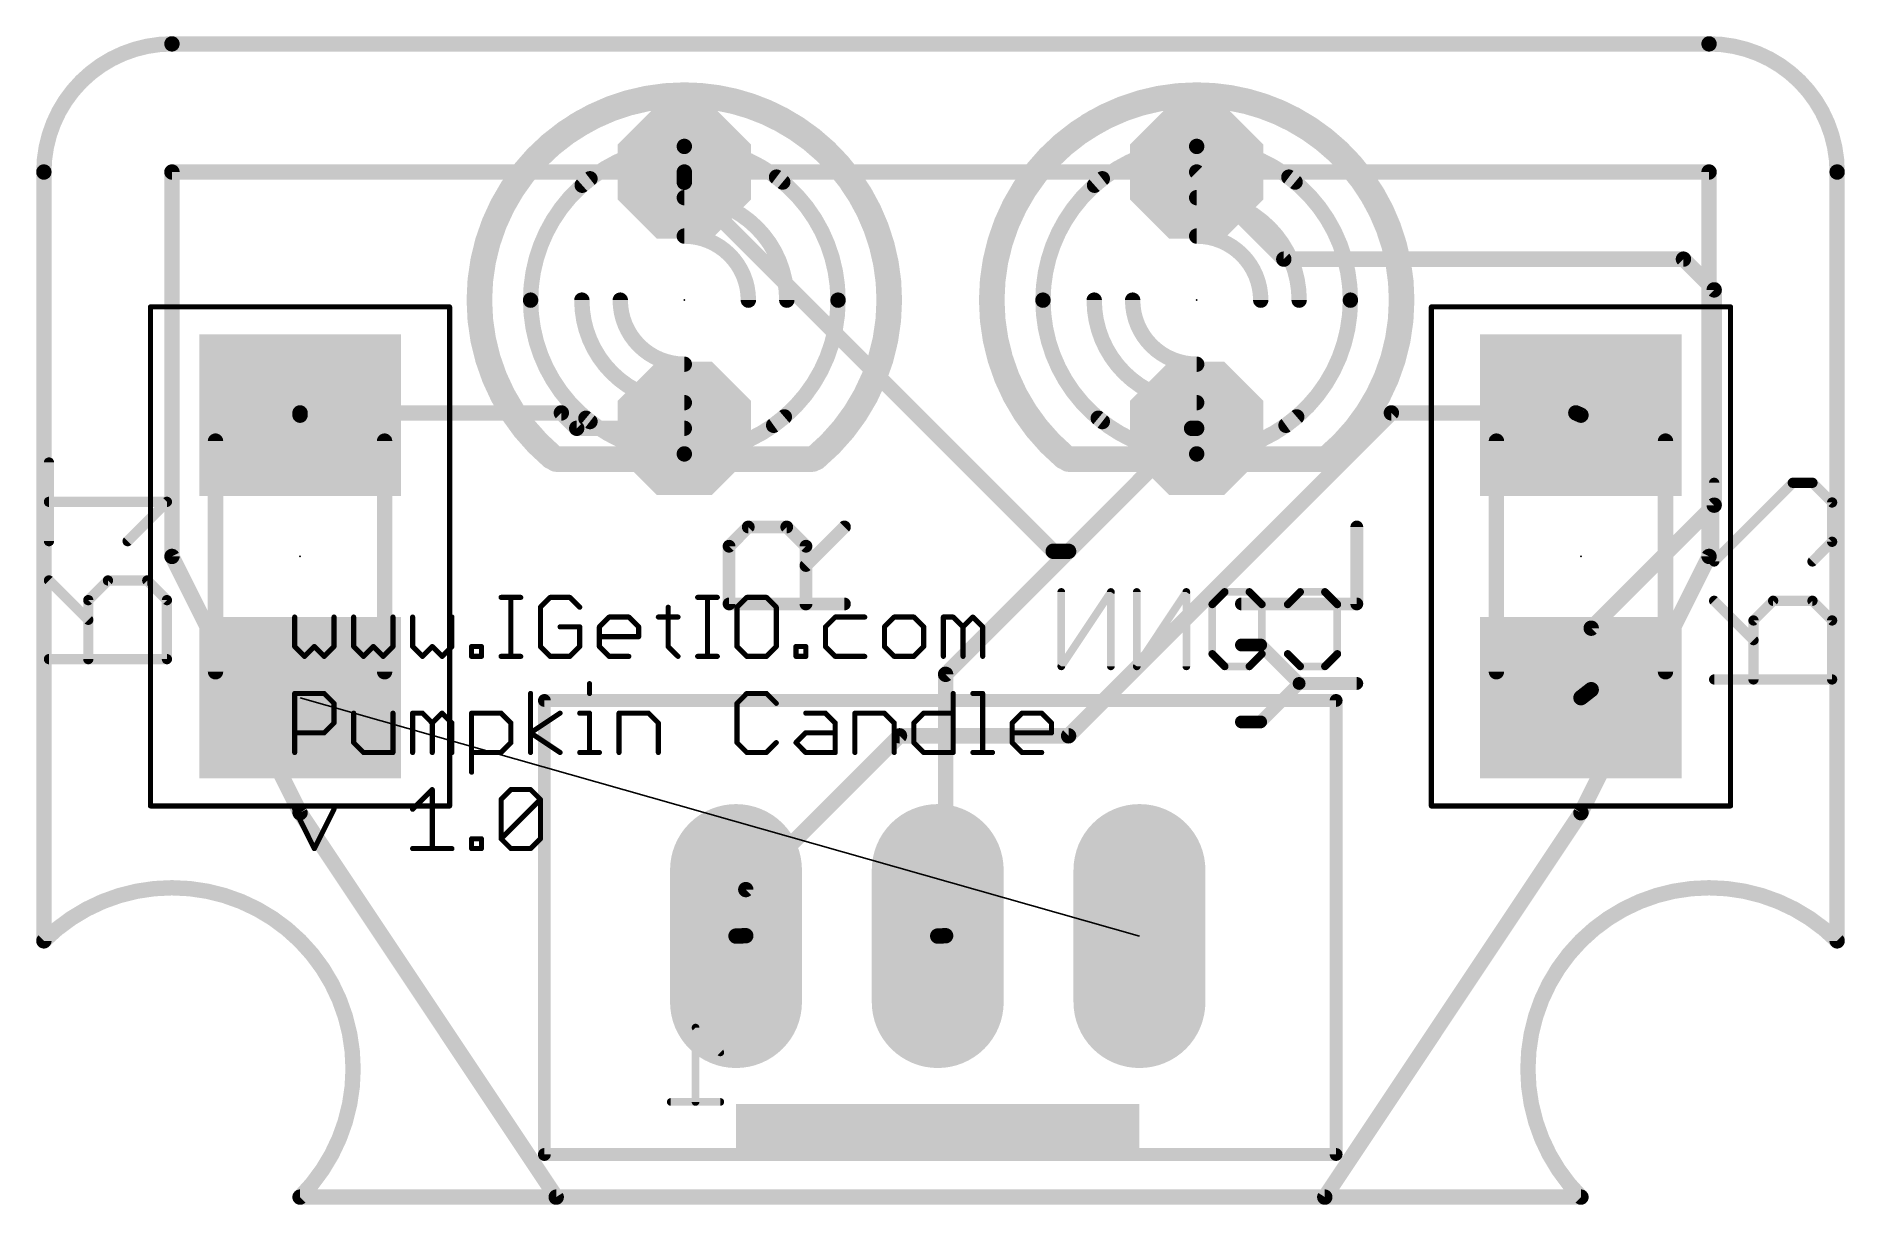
# Model space of a CAD drawing. Extents: x 12.6 to 30.6, y 19 to 30.6.
import ezdxf

# ---------------------------------------------------------------- set-up
doc = ezdxf.new("R2010")
doc.units = 0
for name, color, linetype in [('1', 22, 'CONTINUOUS'), ('16', 175, 'CONTINUOUS'), ('17', 82, 'CONTINUOUS'), ('19', 53, 'CONTINUOUS'), ('20', 7, 'CONTINUOUS'), ('21', 253, 'CONTINUOUS'), ('22', 253, 'CONTINUOUS'), ('23', 7, 'CONTINUOUS'), ('24', 7, 'CONTINUOUS'), ('25', 253, 'CONTINUOUS'), ('26', 253, 'CONTINUOUS'), ('40', 175, 'CONTINUOUS'), ('51', 253, 'CONTINUOUS'), ('52', 253, 'CONTINUOUS')]:
    doc.layers.add(name, color=color, linetype=linetype)

# ---------------------------------------------------------------- blocks, each defined once
blk = doc.blocks.new('RECT')
blk.add_solid([(-0.5, -0.5), (0.5, -0.5), (-0.5, 0.5), (0.5, 0.5)])
blk = doc.blocks.new('LONGP100')
at = {"const_width": 1}
blk.add_lwpolyline([(-0.5, 0), (0.5, 0)], dxfattribs=at)
at = {"const_width": 0.5}
for points in [[(-0.5, 0.25, 1), (-0.5, -0.25)], [(0.5, -0.25, 1), (0.5, 0.25)]]:
    blk.add_lwpolyline(points, format="xyb", dxfattribs=at)
blk = doc.blocks.new('OCTAGONP')
at = {"const_width": 0.5}
blk.add_lwpolyline([(-0.25, -0.1036), (-0.25, 0.1036), (-0.1036, 0.25), (0.1036, 0.25), (0.25, 0.1036), (0.25, -0.1036), (0.1036, -0.25), (-0.1036, -0.25), (-0.25, -0.1036), (-0.25, 0.1036)], dxfattribs=at)

msp = doc.modelspace()

# ---------------------------------------------------------------- linework, layer by layer
at = {"layer": '1', "const_width": 0.1524}
for points in [[(19.05, 29.1084), (19.05, 29.21)], [(22.7076, 25.4508), (19.05, 29.1084)], [(24.0792, 26.67), (22.86, 25.4508)], [(24.0792, 26.67), (24.13, 26.67)], [(22.86, 25.4508), (21.6408, 24.2316)], [(22.86, 25.4508), (22.7076, 25.4508)], [(21.6408, 24.2316), (21.6408, 21.6408)], [(21.6408, 21.6408), (21.5625, 21.6375)]]:
    msp.add_lwpolyline(points, dxfattribs=at)
at = {"layer": '1', "const_width": 0.0762}
for points in [[(19.0881, 29.21, 1), (19.0119, 29.21)], [(19.0119, 29.1084, 1), (19.0881, 29.1084)], [(19.0769, 29.1353, 1), (19.0231, 29.0815)], [(24.0792, 26.7081, 1), (24.0792, 26.6319)], [(24.1061, 26.6431, 1), (24.0523, 26.6969)], [(24.13, 26.6319, 1), (24.13, 26.7081)], [(22.7076, 25.4889, 1), (22.7076, 25.4127)], [(22.6807, 25.4239, 1), (22.7345, 25.4777)], [(22.8331, 25.4777, 1), (22.8869, 25.4239)], [(22.8869, 25.4239, 1), (22.8331, 25.4777)], [(22.86, 25.4127, 1), (22.86, 25.4889)], [(21.6789, 24.2316, 1), (21.6027, 24.2316)], [(21.6139, 24.2585, 1), (21.6677, 24.2047)], [(21.5609, 21.6756, 1), (21.5641, 21.5994)], [(21.6424, 21.6027, 1), (21.6392, 21.6789)], [(21.6027, 21.6408, 1), (21.6789, 21.6408)]]:
    msp.add_lwpolyline(points, format="xyb", dxfattribs=at)
at = {"layer": '16', "const_width": 0.1524}
for points in [[(13.97, 29.21), (13.97, 25.4)], [(29.21, 29.21), (13.97, 29.21)], [(24.13, 29.21), (24.9936, 28.3464)], [(29.21, 25.4), (29.21, 29.21)], [(24.9936, 28.3464), (28.956, 28.3464)], [(28.956, 28.3464), (29.2608, 28.0416)], [(29.2608, 28.0416), (29.2608, 25.908)], [(17.8308, 26.8224), (15.24, 26.8224)], [(15.24, 26.8224), (15.24, 26.8)], [(17.9832, 26.67), (17.8308, 26.8224)], [(19.05, 26.67), (17.9832, 26.67)], [(22.86, 23.622), (26.0604, 26.8224)], [(26.0604, 26.8224), (27.8892, 26.8224)], [(27.8892, 26.8224), (27.94, 26.8)], [(29.2608, 25.908), (28.0416, 24.6888)], [(13.97, 25.4), (15.24, 22.86)], [(27.94, 22.86), (29.21, 25.4)], [(28.0416, 24.6888), (28.0416, 24.0792)], [(28.0416, 24.0792), (27.94, 24)], [(19.6596, 22.098), (21.1836, 23.622)], [(21.1836, 23.622), (22.86, 23.622)], [(15.24, 22.86), (17.78, 19.05)], [(25.4, 19.05), (27.94, 22.86)], [(19.6596, 21.6408), (19.6596, 22.098)], [(19.6596, 21.6408), (19.5625, 21.6375)], [(17.78, 19.05), (25.4, 19.05)]]:
    msp.add_lwpolyline(points, dxfattribs=at)
at = {"layer": '16', "const_width": 0.0762}
for points in [[(14.0081, 29.21, 1), (13.9319, 29.21)], [(13.97, 29.2481, 1), (13.97, 29.1719)], [(24.1569, 29.2369, 1), (24.1031, 29.1831)], [(29.2481, 29.21, 1), (29.1719, 29.21)], [(29.21, 29.1719, 1), (29.21, 29.2481)], [(24.9936, 28.3845, 1), (24.9936, 28.3083)], [(24.9667, 28.3195, 1), (25.0205, 28.3733)], [(28.9829, 28.3733, 1), (28.9291, 28.3195)], [(28.956, 28.3083, 1), (28.956, 28.3845)], [(29.2989, 28.0416, 1), (29.2227, 28.0416)], [(29.2339, 28.0147, 1), (29.2877, 28.0685)], [(15.24, 26.8605, 1), (15.24, 26.7843)], [(17.8308, 26.7843, 1), (17.8308, 26.8605)], [(26.0604, 26.8605, 1), (26.0604, 26.7843)], [(27.9046, 26.8573, 1), (27.8738, 26.7875)], [(27.8892, 26.7843, 1), (27.8892, 26.8605)], [(15.2781, 26.8224, 1), (15.2019, 26.8224)], [(15.2019, 26.8, 1), (15.2781, 26.8)], [(17.8577, 26.8493, 1), (17.8039, 26.7955)], [(17.9832, 26.7081, 1), (17.9832, 26.6319)], [(17.9563, 26.6431, 1), (18.0101, 26.6969)], [(19.05, 26.6319, 1), (19.05, 26.7081)], [(26.0873, 26.7955, 1), (26.0335, 26.8493)], [(27.9246, 26.7651, 1), (27.9554, 26.8349)], [(29.2227, 25.908, 1), (29.2989, 25.908)], [(29.2877, 25.8811, 1), (29.2339, 25.9349)], [(14.0041, 25.417, 1), (13.9359, 25.383)], [(29.2441, 25.383, 1), (29.1759, 25.417)], [(13.9319, 25.4, 1), (14.0081, 25.4)], [(29.1719, 25.4, 1), (29.2481, 25.4)], [(28.0797, 24.6888, 1), (28.0035, 24.6888)], [(28.0147, 24.7157, 1), (28.0685, 24.6619)], [(27.9166, 24.03, 1), (27.9634, 23.97)], [(28.0035, 24.0792, 1), (28.0797, 24.0792)], [(28.065, 24.0492, 1), (28.0182, 24.1092)], [(21.1836, 23.6601, 1), (21.1836, 23.5839)], [(21.2105, 23.5951, 1), (21.1567, 23.6489)], [(22.8331, 23.6489, 1), (22.8869, 23.5951)], [(22.86, 23.5839, 1), (22.86, 23.6601)], [(15.2717, 22.8811, 1), (15.2083, 22.8389)], [(15.2059, 22.843, 1), (15.2741, 22.877)], [(27.9059, 22.877, 1), (27.9741, 22.843)], [(27.9717, 22.8389, 1), (27.9083, 22.8811)], [(19.6977, 22.098, 1), (19.6215, 22.098)], [(19.6327, 22.1249, 1), (19.6865, 22.0711)], [(19.5612, 21.6756, 1), (19.5638, 21.5994)], [(19.6609, 21.6027, 1), (19.6583, 21.6789)], [(19.6215, 21.6408, 1), (19.6977, 21.6408)], [(17.78, 19.0881, 1), (17.78, 19.0119)], [(17.7483, 19.0289, 1), (17.8117, 19.0711)], [(25.3683, 19.0711, 1), (25.4317, 19.0289)], [(25.4, 19.0119, 1), (25.4, 19.0881)]]:
    msp.add_lwpolyline(points, format="xyb", dxfattribs=at)
at = {"layer": '19'}
msp.add_line((23.5625, 21.6375), (15.24, 24), dxfattribs=at)
at = {"layer": '20'}
for points, const_width in [([(13.97, 30.48, 0.4142), (12.7, 29.21)], 0.1524), ([(13.97, 30.5181, 1), (13.97, 30.4419)], 0.0762), ([(13.97, 30.4419, 1), (13.97, 30.5181)], 0.0762), ([(30.48, 29.21, 0.4142), (29.21, 30.48)], 0.1524), ([(29.21, 30.5181, 1), (29.21, 30.4419)], 0.0762), ([(29.21, 30.4419, 1), (29.21, 30.5181)], 0.0762), ([(12.7381, 29.21, 1), (12.6619, 29.21)], 0.0762), ([(12.6619, 29.21, 1), (12.7381, 29.21)], 0.0762), ([(30.5181, 29.21, 1), (30.4419, 29.21)], 0.0762), ([(30.4419, 29.21, 1), (30.5181, 29.21)], 0.0762), ([(15.24, 19.05, 1), (12.7, 21.59)], 0.1524), ([(30.48, 21.59, 1), (27.94, 19.05)], 0.1524), ([(12.6619, 21.59, 1), (12.7381, 21.59)], 0.0762), ([(12.6731, 21.6169, 1), (12.7269, 21.5631)], 0.0762), ([(30.4419, 21.59, 1), (30.5181, 21.59)], 0.0762), ([(30.4531, 21.5631, 1), (30.5069, 21.6169)], 0.0762), ([(15.24, 19.0881, 1), (15.24, 19.0119)], 0.0762), ([(15.2131, 19.0769, 1), (15.2669, 19.0231)], 0.0762), ([(27.9131, 19.0231, 1), (27.9669, 19.0769)], 0.0762), ([(27.94, 19.0119, 1), (27.94, 19.0881)], 0.0762)]:
    msp.add_lwpolyline(points, format="xyb", dxfattribs=dict(at, const_width=const_width))
at = {"layer": '20', "const_width": 0.1524}
for points in [[(29.21, 30.48), (13.97, 30.48)], [(12.7, 29.21), (12.7, 21.59)], [(30.48, 29.21), (30.48, 21.59)], [(15.24, 19.05), (27.94, 19.05)]]:
    msp.add_lwpolyline(points, dxfattribs=at)
at = {"layer": '21'}
for points, const_width in [([(18.0418, 29.7043, 0.2691), (17.018, 27.94)], 0.254), ([(18.0733, 29.6492, 1), (18.0103, 29.7594)], 0.127), ([(21.082, 27.94, 0.277), (20.0062, 29.7329)], 0.254), ([(20.0361, 29.7889, 1), (19.9763, 29.6769)], 0.127), ([(23.1218, 29.7043, 0.2691), (22.098, 27.94)], 0.254), ([(23.1533, 29.6492, 1), (23.0903, 29.7594)], 0.127), ([(26.162, 27.94, 0.277), (25.0862, 29.7329)], 0.254), ([(25.1161, 29.7889, 1), (25.0563, 29.6769)], 0.127), ([(20.574, 27.94, 0.2361), (19.9644, 29.1592)], 0.1524), ([(19.9873, 29.1897, 1), (19.9415, 29.1287)], 0.0762), ([(25.654, 27.94, 0.2361), (25.0444, 29.1592)], 0.1524), ([(25.0673, 29.1897, 1), (25.0215, 29.1287)], 0.0762), ([(18.1144, 29.143, 0.2315), (17.526, 27.94)], 0.1524), ([(18.1378, 29.1129, 1), (18.091, 29.1731)], 0.0762), ([(23.1944, 29.143, 0.2315), (22.606, 27.94)], 0.1524), ([(23.2178, 29.1129, 1), (23.171, 29.1731)], 0.0762), ([(17.018, 27.94, 0.2206), (17.7374, 26.3888)], 0.254), ([(17.0815, 27.94, 1), (16.9545, 27.94)], 0.127), ([(16.9545, 27.94, 1), (17.0815, 27.94)], 0.127), ([(17.526, 27.94, 0.2315), (18.1144, 26.737)], 0.1524), ([(17.5641, 27.94, 1), (17.4879, 27.94)], 0.0762), ([(17.4879, 27.94, 1), (17.5641, 27.94)], 0.0762), ([(19.9358, 26.6999, 0.2422), (20.574, 27.94)], 0.1524), ([(20.3509, 26.379, 0.2226), (21.082, 27.94)], 0.254), ([(20.6121, 27.94, 1), (20.5359, 27.94)], 0.0762), ([(20.5359, 27.94, 1), (20.6121, 27.94)], 0.0762), ([(21.1455, 27.94, 1), (21.0185, 27.94)], 0.127), ([(21.0185, 27.94, 1), (21.1455, 27.94)], 0.127), ([(22.098, 27.94, 0.2206), (22.8174, 26.3888)], 0.254), ([(22.1615, 27.94, 1), (22.0345, 27.94)], 0.127), ([(22.0345, 27.94, 1), (22.1615, 27.94)], 0.127), ([(22.606, 27.94, 0.2315), (23.1944, 26.737)], 0.1524), ([(22.6441, 27.94, 1), (22.5679, 27.94)], 0.0762), ([(22.5679, 27.94, 1), (22.6441, 27.94)], 0.0762), ([(25.0158, 26.6999, 0.2422), (25.654, 27.94)], 0.1524), ([(25.4309, 26.379, 0.2226), (26.162, 27.94)], 0.254), ([(25.6921, 27.94, 1), (25.6159, 27.94)], 0.0762), ([(25.6159, 27.94, 1), (25.6921, 27.94)], 0.0762), ([(26.2255, 27.94, 1), (26.0985, 27.94)], 0.127), ([(26.0985, 27.94, 1), (26.2255, 27.94)], 0.127), ([(18.091, 26.7069, 1), (18.1378, 26.7671)], 0.0762), ([(19.9137, 26.7309, 1), (19.9579, 26.6689)], 0.0762), ([(23.171, 26.7069, 1), (23.2178, 26.7671)], 0.0762), ([(24.9937, 26.7309, 1), (25.0379, 26.6689)], 0.0762), ([(17.6964, 26.3403, 1), (17.7784, 26.4373)], 0.127), ([(20.3102, 26.4278, 1), (20.3916, 26.3302)], 0.127), ([(22.7764, 26.3403, 1), (22.8584, 26.4373)], 0.127), ([(25.3902, 26.4278, 1), (25.4716, 26.3302)], 0.127)]:
    msp.add_lwpolyline(points, format="xyb", dxfattribs=dict(at, const_width=const_width))
at = {"layer": '22'}
for points, const_width in [([(25.5125, 23.9725), (17.6625, 23.9725)], 0.127), ([(17.6625, 23.9725), (17.6625, 19.4725)], 0.127), ([(25.5125, 19.4725), (25.5125, 23.9725)], 0.127), ([(19.4069, 20.4846), (19.1612, 20.7303)], 0.0762), ([(19.1612, 20.7303), (19.1612, 19.9931)], 0.0762), ([(19.4069, 19.9931), (18.9154, 19.9931)], 0.0762), ([(17.6625, 19.4725), (25.5125, 19.4725)], 0.127)]:
    msp.add_lwpolyline(points, dxfattribs=dict(at, const_width=const_width))
for points, const_width in [([(17.6943, 23.9725, 1), (17.6308, 23.9725)], 0.0635), ([(17.6625, 24.0042, 1), (17.6625, 23.9408)], 0.0635), ([(25.5443, 23.9725, 1), (25.4808, 23.9725)], 0.0635), ([(25.5125, 23.9408, 1), (25.5125, 24.0042)], 0.0635), ([(19.1802, 20.7303, 1), (19.1421, 20.7303)], 0.0381), ([(19.1746, 20.7438, 1), (19.1477, 20.7169)], 0.0381), ([(19.3934, 20.4711, 1), (19.4204, 20.4981)], 0.0381), ([(18.9154, 20.0122, 1), (18.9154, 19.9741)], 0.0381), ([(19.1421, 19.9931, 1), (19.1802, 19.9931)], 0.0381), ([(19.4069, 19.9741, 1), (19.4069, 20.0122)], 0.0381), ([(17.6625, 19.5042, 1), (17.6625, 19.4408)], 0.0635), ([(17.6308, 19.4725, 1), (17.6943, 19.4725)], 0.0635), ([(25.4808, 19.4725, 1), (25.5443, 19.4725)], 0.0635), ([(25.5125, 19.4408, 1), (25.5125, 19.5042)], 0.0635)]:
    msp.add_lwpolyline(points, format="xyb", dxfattribs=dict(at, const_width=const_width))
at = {"layer": '23'}
for p in [(19.05, 27.94), (24.13, 27.94)]:
    msp.add_point(p, dxfattribs=at)
at = {"layer": '24'}
for p in [(15.24, 25.4), (27.94, 25.4), (21.59, 21.59)]:
    msp.add_point(p, dxfattribs=at)
at = {"layer": '25'}
for points, const_width in [([(19.4935, 25.5011), (19.6842, 25.6918)], 0.127), ([(19.6842, 25.6918), (20.0655, 25.6918)], 0.127), ([(20.0655, 25.6918), (20.2562, 25.5011)], 0.127), ([(20.2562, 25.3104), (20.6375, 25.6918)], 0.127), ([(25.7175, 24.9291), (25.7175, 25.6918)], 0.127), ([(19.4935, 24.9291), (19.4935, 25.5011)], 0.127), ([(20.2562, 25.5011), (20.2562, 24.9291)], 0.127), ([(17.2333, 24.9941), (17.4282, 24.9941)], 0.0508), ([(17.3307, 24.4094), (17.3307, 24.9941)], 0.0508), ([(17.7205, 24.9941), (17.6231, 24.8966)], 0.0508), ([(17.9154, 24.9941), (17.7205, 24.9941)], 0.0508), ([(18.0129, 24.8966), (17.9154, 24.9941)], 0.0508), ([(19.1823, 24.9941), (19.3772, 24.9941)], 0.0508), ([(19.2797, 24.4094), (19.2797, 24.9941)], 0.0508), ([(20.6375, 24.9291), (19.4935, 24.9291)], 0.127), ([(19.6695, 24.9941), (19.5721, 24.8966)], 0.0508), ([(19.8644, 24.9941), (19.6695, 24.9941)], 0.0508), ([(19.9619, 24.8966), (19.8644, 24.9941)], 0.0508), ([(24.5735, 24.9291), (25.7175, 24.9291)], 0.127), ([(15.1869, 24.7992), (15.1869, 24.5068)], 0.0508), ([(15.5767, 24.5068), (15.5767, 24.7992)], 0.0508), ([(15.7716, 24.7992), (15.7716, 24.5068)], 0.0508), ([(16.1614, 24.5068), (16.1614, 24.7992)], 0.0508), ([(16.3562, 24.7992), (16.3562, 24.5068)], 0.0508), ([(16.746, 24.5068), (16.746, 24.7992)], 0.0508), ([(17.6231, 24.8966), (17.6231, 24.5068)], 0.0508), ([(18.2078, 24.7017), (18.3052, 24.7992)], 0.0508), ([(18.3052, 24.7992), (18.5001, 24.7992)], 0.0508), ([(18.5001, 24.7992), (18.5976, 24.7017)], 0.0508), ([(18.7925, 24.7992), (18.9874, 24.7992)], 0.0508), ([(18.8899, 24.8966), (18.8899, 24.5068)], 0.0508), ([(19.5721, 24.8966), (19.5721, 24.5068)], 0.0508), ([(19.9619, 24.5068), (19.9619, 24.8966)], 0.0508), ([(20.5466, 24.7992), (20.4491, 24.7017)], 0.0508), ([(20.8389, 24.7992), (20.5466, 24.7992)], 0.0508), ([(21.1313, 24.7992), (21.0338, 24.7017)], 0.0508), ([(21.3262, 24.7992), (21.1313, 24.7992)], 0.0508), ([(21.4236, 24.7017), (21.3262, 24.7992)], 0.0508), ([(21.6185, 24.4094), (21.6185, 24.7992)], 0.0508), ([(21.6185, 24.7992), (21.716, 24.7992)], 0.0508), ([(21.716, 24.7992), (21.8134, 24.7017)], 0.0508), ([(21.8134, 24.7017), (21.9109, 24.7992)], 0.0508), ([(21.9109, 24.7992), (22.0083, 24.7017)], 0.0508), ([(18.0129, 24.7017), (17.818, 24.7017)], 0.0508), ([(18.0129, 24.5068), (18.0129, 24.7017)], 0.0508), ([(18.2078, 24.5068), (18.2078, 24.7017)], 0.0508), ([(18.5976, 24.6043), (18.2078, 24.6043)], 0.0508), ([(18.5976, 24.7017), (18.5976, 24.6043)], 0.0508), ([(20.4491, 24.7017), (20.4491, 24.5068)], 0.0508), ([(21.0338, 24.7017), (21.0338, 24.5068)], 0.0508), ([(21.4236, 24.5068), (21.4236, 24.7017)], 0.0508), ([(21.8134, 24.7017), (21.8134, 24.4094)], 0.0508), ([(22.0083, 24.7017), (22.0083, 24.4094)], 0.0508), ([(24.7642, 24.5224), (24.5735, 24.5224)], 0.127), ([(25.1455, 24.141), (24.7642, 24.5224)], 0.127), ([(15.1869, 24.5068), (15.2843, 24.4094)], 0.0508), ([(15.2843, 24.4094), (15.3818, 24.5068)], 0.0508), ([(15.3818, 24.5068), (15.4792, 24.4094)], 0.0508), ([(15.4792, 24.4094), (15.5767, 24.5068)], 0.0508), ([(15.7716, 24.5068), (15.869, 24.4094)], 0.0508), ([(15.869, 24.4094), (15.9665, 24.5068)], 0.0508), ([(15.9665, 24.5068), (16.0639, 24.4094)], 0.0508), ([(16.0639, 24.4094), (16.1614, 24.5068)], 0.0508), ([(16.3562, 24.5068), (16.4537, 24.4094)], 0.0508), ([(16.4537, 24.4094), (16.5511, 24.5068)], 0.0508), ([(16.5511, 24.5068), (16.6486, 24.4094)], 0.0508), ([(16.6486, 24.4094), (16.746, 24.5068)], 0.0508), ([(16.9409, 24.4094), (16.9409, 24.5068)], 0.0508), ([(16.9409, 24.5068), (17.0384, 24.5068)], 0.0508), ([(17.0384, 24.4094), (16.9409, 24.4094)], 0.0508), ([(17.0384, 24.5068), (17.0384, 24.4094)], 0.0508), ([(17.2333, 24.4094), (17.4282, 24.4094)], 0.0508), ([(17.6231, 24.5068), (17.7205, 24.4094)], 0.0508), ([(17.7205, 24.4094), (17.9154, 24.4094)], 0.0508), ([(17.9154, 24.4094), (18.0129, 24.5068)], 0.0508), ([(18.3052, 24.4094), (18.2078, 24.5068)], 0.0508), ([(18.5001, 24.4094), (18.3052, 24.4094)], 0.0508), ([(18.8899, 24.5068), (18.9874, 24.4094)], 0.0508), ([(19.1823, 24.4094), (19.3772, 24.4094)], 0.0508), ([(19.5721, 24.5068), (19.6695, 24.4094)], 0.0508), ([(19.6695, 24.4094), (19.8644, 24.4094)], 0.0508), ([(19.8644, 24.4094), (19.9619, 24.5068)], 0.0508), ([(20.1568, 24.4094), (20.1568, 24.5068)], 0.0508), ([(20.1568, 24.5068), (20.2542, 24.5068)], 0.0508), ([(20.2542, 24.4094), (20.1568, 24.4094)], 0.0508), ([(20.2542, 24.5068), (20.2542, 24.4094)], 0.0508), ([(20.4491, 24.5068), (20.5466, 24.4094)], 0.0508), ([(20.5466, 24.4094), (20.8389, 24.4094)], 0.0508), ([(21.0338, 24.5068), (21.1313, 24.4094)], 0.0508), ([(21.1313, 24.4094), (21.3262, 24.4094)], 0.0508), ([(21.3262, 24.4094), (21.4236, 24.5068)], 0.0508), ([(15.1869, 23.4569), (15.1869, 24.0416)], 0.0508), ([(15.1869, 24.0416), (15.4792, 24.0416)], 0.0508), ([(15.4792, 24.0416), (15.5767, 23.9441)], 0.0508), ([(17.5256, 23.4569), (17.5256, 24.0416)], 0.0508), ([(18.1103, 24.139), (18.1103, 24.0416)], 0.0508), ([(19.6695, 24.0416), (19.5721, 23.9441)], 0.0508), ([(19.8644, 24.0416), (19.6695, 24.0416)], 0.0508), ([(19.9619, 23.9441), (19.8644, 24.0416)], 0.0508), ([(21.716, 24.0416), (21.716, 23.4569)], 0.0508), ([(21.9109, 24.0416), (22.0083, 24.0416)], 0.0508), ([(22.0083, 24.0416), (22.0083, 23.4569)], 0.0508), ([(24.7642, 23.7597), (25.1455, 24.141)], 0.127), ([(25.1455, 24.141), (25.7175, 24.141)], 0.127), ([(15.5767, 23.9441), (15.5767, 23.7492)], 0.0508), ([(15.7716, 23.8467), (15.7716, 23.5543)], 0.0508), ([(16.1614, 23.4569), (16.1614, 23.8467)], 0.0508), ([(16.3562, 23.4569), (16.3562, 23.8467)], 0.0508), ([(16.3562, 23.8467), (16.4537, 23.8467)], 0.0508), ([(16.4537, 23.8467), (16.5511, 23.7492)], 0.0508), ([(16.5511, 23.7492), (16.6486, 23.8467)], 0.0508), ([(16.6486, 23.8467), (16.746, 23.7492)], 0.0508), ([(16.9409, 23.262), (16.9409, 23.8467)], 0.0508), ([(16.9409, 23.8467), (17.2333, 23.8467)], 0.0508), ([(17.2333, 23.8467), (17.3307, 23.7492)], 0.0508), ([(17.5256, 23.6518), (17.818, 23.8467)], 0.0508), ([(18.0129, 23.8467), (18.1103, 23.8467)], 0.0508), ([(18.1103, 23.8467), (18.1103, 23.4569)], 0.0508), ([(18.4027, 23.4569), (18.4027, 23.8467)], 0.0508), ([(18.4027, 23.8467), (18.695, 23.8467)], 0.0508), ([(18.695, 23.8467), (18.7925, 23.7492)], 0.0508), ([(19.5721, 23.9441), (19.5721, 23.5543)], 0.0508), ([(20.2542, 23.8467), (20.4491, 23.8467)], 0.0508), ([(20.4491, 23.8467), (20.5466, 23.7492)], 0.0508), ([(20.7415, 23.4569), (20.7415, 23.8467)], 0.0508), ([(20.7415, 23.8467), (21.0338, 23.8467)], 0.0508), ([(21.0338, 23.8467), (21.1313, 23.7492)], 0.0508), ([(21.3262, 23.7492), (21.4236, 23.8467)], 0.0508), ([(21.4236, 23.8467), (21.716, 23.8467)], 0.0508), ([(22.3007, 23.7492), (22.3981, 23.8467)], 0.0508), ([(22.3981, 23.8467), (22.593, 23.8467)], 0.0508), ([(22.593, 23.8467), (22.6905, 23.7492)], 0.0508), ([(15.4792, 23.6518), (15.1869, 23.6518)], 0.0508), ([(15.5767, 23.7492), (15.4792, 23.6518)], 0.0508), ([(16.5511, 23.7492), (16.5511, 23.4569)], 0.0508), ([(16.746, 23.7492), (16.746, 23.4569)], 0.0508), ([(17.3307, 23.7492), (17.3307, 23.5543)], 0.0508), ([(17.818, 23.4569), (17.5256, 23.6518)], 0.0508), ([(18.7925, 23.7492), (18.7925, 23.4569)], 0.0508), ([(20.1568, 23.5543), (20.2542, 23.6518)], 0.0508), ([(20.2542, 23.6518), (20.5466, 23.6518)], 0.0508), ([(20.5466, 23.7492), (20.5466, 23.4569)], 0.0508), ([(21.1313, 23.7492), (21.1313, 23.4569)], 0.0508), ([(21.3262, 23.5543), (21.3262, 23.7492)], 0.0508), ([(22.3007, 23.5543), (22.3007, 23.7492)], 0.0508), ([(22.6905, 23.6518), (22.3007, 23.6518)], 0.0508), ([(22.6905, 23.7492), (22.6905, 23.6518)], 0.0508), ([(24.5735, 23.7597), (24.7642, 23.7597)], 0.127), ([(15.7716, 23.5543), (15.869, 23.4569)], 0.0508), ([(17.3307, 23.5543), (17.2333, 23.4569)], 0.0508), ([(19.5721, 23.5543), (19.6695, 23.4569)], 0.0508), ([(19.8644, 23.4569), (19.9619, 23.5543)], 0.0508), ([(20.2542, 23.4569), (20.1568, 23.5543)], 0.0508), ([(21.4236, 23.4569), (21.3262, 23.5543)], 0.0508), ([(22.3981, 23.4569), (22.3007, 23.5543)], 0.0508), ([(15.869, 23.4569), (16.1614, 23.4569)], 0.0508), ([(17.2333, 23.4569), (16.9409, 23.4569)], 0.0508), ([(18.0129, 23.4569), (18.2078, 23.4569)], 0.0508), ([(19.6695, 23.4569), (19.8644, 23.4569)], 0.0508), ([(20.5466, 23.4569), (20.2542, 23.4569)], 0.0508), ([(21.716, 23.4569), (21.4236, 23.4569)], 0.0508), ([(21.9109, 23.4569), (22.1058, 23.4569)], 0.0508), ([(22.593, 23.4569), (22.3981, 23.4569)], 0.0508), ([(16.3562, 22.8942), (16.5511, 23.0891)], 0.0508), ([(16.5511, 23.0891), (16.5511, 22.5044)], 0.0508), ([(17.2333, 22.9916), (17.3307, 23.0891)], 0.0508), ([(17.2333, 22.6018), (17.2333, 22.9916)], 0.0508), ([(17.2333, 22.6018), (17.6231, 22.9916)], 0.0508), ([(17.3307, 23.0891), (17.5256, 23.0891)], 0.0508), ([(17.5256, 23.0891), (17.6231, 22.9916)], 0.0508), ([(17.6231, 22.9916), (17.6231, 22.6018)], 0.0508), ([(15.1869, 22.8942), (15.3818, 22.5044)], 0.0508), ([(15.3818, 22.5044), (15.5767, 22.8942)], 0.0508), ([(16.9409, 22.5044), (16.9409, 22.6018)], 0.0508), ([(16.9409, 22.6018), (17.0384, 22.6018)], 0.0508), ([(17.0384, 22.6018), (17.0384, 22.5044)], 0.0508), ([(17.3307, 22.5044), (17.2333, 22.6018)], 0.0508), ([(17.6231, 22.6018), (17.5256, 22.5044)], 0.0508), ([(16.3562, 22.5044), (16.746, 22.5044)], 0.0508), ([(17.0384, 22.5044), (16.9409, 22.5044)], 0.0508), ([(17.5256, 22.5044), (17.3307, 22.5044)], 0.0508)]:
    msp.add_lwpolyline(points, dxfattribs=dict(at, const_width=const_width))
for points, const_width in [([(19.6842, 25.7235, 1), (19.6842, 25.66)], 0.0635), ([(19.7066, 25.6693, 1), (19.6617, 25.7142)], 0.0635), ([(20.088, 25.7142, 1), (20.0431, 25.6693)], 0.0635), ([(20.0655, 25.66, 1), (20.0655, 25.7235)], 0.0635), ([(20.66, 25.6693, 1), (20.615, 25.7142)], 0.0635), ([(25.7492, 25.6918, 1), (25.6858, 25.6918)], 0.0635), ([(19.5253, 25.5011, 1), (19.4618, 25.5011)], 0.0635), ([(19.4711, 25.5235, 1), (19.516, 25.4786)], 0.0635), ([(20.2879, 25.5011, 1), (20.2244, 25.5011)], 0.0635), ([(20.2337, 25.4786, 1), (20.2786, 25.5235)], 0.0635), ([(20.2337, 25.3329, 1), (20.2786, 25.288)], 0.0635), ([(17.2333, 25.0068, 1), (17.2333, 24.9814)], 0.0254), ([(17.3434, 24.9941, 1), (17.318, 24.9941)], 0.0254), ([(17.4282, 24.9814, 1), (17.4282, 25.0068)], 0.0254), ([(17.7205, 25.0068, 1), (17.7205, 24.9814)], 0.0254), ([(17.7295, 24.9851, 1), (17.7116, 25.0031)], 0.0254), ([(17.9244, 25.0031, 1), (17.9065, 24.9851)], 0.0254), ([(17.9154, 24.9814, 1), (17.9154, 25.0068)], 0.0254), ([(19.1823, 25.0068, 1), (19.1823, 24.9814)], 0.0254), ([(19.2924, 24.9941, 1), (19.267, 24.9941)], 0.0254), ([(19.3772, 24.9814, 1), (19.3772, 25.0068)], 0.0254), ([(19.4935, 24.9609, 1), (19.4935, 24.8974)], 0.0635), ([(19.4618, 24.9291, 1), (19.5253, 24.9291)], 0.0635), ([(19.6695, 25.0068, 1), (19.6695, 24.9814)], 0.0254), ([(19.6785, 24.9851, 1), (19.6605, 25.0031)], 0.0254), ([(19.8734, 25.0031, 1), (19.8554, 24.9851)], 0.0254), ([(19.8644, 24.9814, 1), (19.8644, 25.0068)], 0.0254), ([(20.2244, 24.9291, 1), (20.2879, 24.9291)], 0.0635), ([(20.6375, 24.8974, 1), (20.6375, 24.9609)], 0.0635), ([(24.5735, 24.9609, 1), (24.5735, 24.8974)], 0.0635), ([(25.6858, 24.9291, 1), (25.7492, 24.9291)], 0.0635), ([(25.7175, 24.8974, 1), (25.7175, 24.9609)], 0.0635), ([(15.1996, 24.7992, 1), (15.1742, 24.7992)], 0.0254), ([(15.5894, 24.7992, 1), (15.564, 24.7992)], 0.0254), ([(15.7843, 24.7992, 1), (15.7589, 24.7992)], 0.0254), ([(16.1741, 24.7992, 1), (16.1487, 24.7992)], 0.0254), ([(16.3689, 24.7992, 1), (16.3436, 24.7992)], 0.0254), ([(16.7587, 24.7992, 1), (16.7333, 24.7992)], 0.0254), ([(17.6358, 24.8966, 1), (17.6104, 24.8966)], 0.0254), ([(17.6141, 24.9056, 1), (17.6321, 24.8877)], 0.0254), ([(18.0039, 24.8877, 1), (18.0219, 24.9056)], 0.0254), ([(18.3052, 24.8119, 1), (18.3052, 24.7865)], 0.0254), ([(18.3142, 24.7902, 1), (18.2963, 24.8082)], 0.0254), ([(18.5091, 24.8082, 1), (18.4912, 24.7902)], 0.0254), ([(18.5001, 24.7865, 1), (18.5001, 24.8119)], 0.0254), ([(18.7925, 24.8119, 1), (18.7925, 24.7865)], 0.0254), ([(18.9026, 24.8966, 1), (18.8772, 24.8966)], 0.0254), ([(18.9874, 24.7865, 1), (18.9874, 24.8119)], 0.0254), ([(19.5848, 24.8966, 1), (19.5594, 24.8966)], 0.0254), ([(19.5631, 24.9056, 1), (19.5811, 24.8877)], 0.0254), ([(19.9746, 24.8966, 1), (19.9492, 24.8966)], 0.0254), ([(19.9529, 24.8877, 1), (19.9709, 24.9056)], 0.0254), ([(20.5466, 24.8119, 1), (20.5466, 24.7865)], 0.0254), ([(20.5555, 24.7902, 1), (20.5376, 24.8082)], 0.0254), ([(20.8389, 24.7865, 1), (20.8389, 24.8119)], 0.0254), ([(21.1313, 24.8119, 1), (21.1313, 24.7865)], 0.0254), ([(21.1402, 24.7902, 1), (21.1223, 24.8082)], 0.0254), ([(21.3351, 24.8082, 1), (21.3172, 24.7902)], 0.0254), ([(21.3262, 24.7865, 1), (21.3262, 24.8119)], 0.0254), ([(21.6312, 24.7992, 1), (21.6058, 24.7992)], 0.0254), ([(21.6185, 24.8119, 1), (21.6185, 24.7865)], 0.0254), ([(21.7249, 24.8082, 1), (21.707, 24.7902)], 0.0254), ([(21.716, 24.7865, 1), (21.716, 24.8119)], 0.0254), ([(21.9198, 24.8082, 1), (21.9019, 24.7902)], 0.0254), ([(21.9198, 24.7902, 1), (21.9019, 24.8082)], 0.0254), ([(17.818, 24.7144, 1), (17.818, 24.689)], 0.0254), ([(18.0256, 24.7017, 1), (18.0002, 24.7017)], 0.0254), ([(18.0129, 24.689, 1), (18.0129, 24.7144)], 0.0254), ([(18.2205, 24.7017, 1), (18.1951, 24.7017)], 0.0254), ([(18.1988, 24.7107, 1), (18.2168, 24.6928)], 0.0254), ([(18.2078, 24.617, 1), (18.2078, 24.5916)], 0.0254), ([(18.6103, 24.7017, 1), (18.5849, 24.7017)], 0.0254), ([(18.5849, 24.6043, 1), (18.6103, 24.6043)], 0.0254), ([(18.5886, 24.6928, 1), (18.6066, 24.7107)], 0.0254), ([(18.5976, 24.5916, 1), (18.5976, 24.617)], 0.0254), ([(20.4618, 24.7017, 1), (20.4364, 24.7017)], 0.0254), ([(20.4401, 24.7107, 1), (20.4581, 24.6928)], 0.0254), ([(21.0465, 24.7017, 1), (21.0211, 24.7017)], 0.0254), ([(21.0248, 24.7107, 1), (21.0428, 24.6928)], 0.0254), ([(21.4363, 24.7017, 1), (21.4109, 24.7017)], 0.0254), ([(21.4146, 24.6928, 1), (21.4326, 24.7107)], 0.0254), ([(21.8261, 24.7017, 1), (21.8007, 24.7017)], 0.0254), ([(21.8044, 24.7107, 1), (21.8224, 24.6928)], 0.0254), ([(21.8044, 24.6928, 1), (21.8224, 24.7107)], 0.0254), ([(22.021, 24.7017, 1), (21.9956, 24.7017)], 0.0254), ([(21.9993, 24.6928, 1), (22.0173, 24.7107)], 0.0254), ([(24.5735, 24.5541, 1), (24.5735, 24.4906)], 0.0635), ([(24.7866, 24.5448, 1), (24.7417, 24.4999)], 0.0635), ([(24.7642, 24.4906, 1), (24.7642, 24.5541)], 0.0635), ([(15.1958, 24.5158, 1), (15.1779, 24.4979)], 0.0254), ([(15.1742, 24.5068, 1), (15.1996, 24.5068)], 0.0254), ([(15.2753, 24.4184, 1), (15.2933, 24.4004)], 0.0254), ([(15.2753, 24.4004, 1), (15.2933, 24.4184)], 0.0254), ([(15.3907, 24.5158, 1), (15.3728, 24.4979)], 0.0254), ([(15.3907, 24.4979, 1), (15.3728, 24.5158)], 0.0254), ([(15.4702, 24.4184, 1), (15.4882, 24.4004)], 0.0254), ([(15.4702, 24.4004, 1), (15.4882, 24.4184)], 0.0254), ([(15.564, 24.5068, 1), (15.5894, 24.5068)], 0.0254), ([(15.5856, 24.4979, 1), (15.5677, 24.5158)], 0.0254), ([(15.7805, 24.5158, 1), (15.7626, 24.4979)], 0.0254), ([(15.7589, 24.5068, 1), (15.7843, 24.5068)], 0.0254), ([(15.86, 24.4184, 1), (15.878, 24.4004)], 0.0254), ([(15.86, 24.4004, 1), (15.878, 24.4184)], 0.0254), ([(15.9754, 24.5158, 1), (15.9575, 24.4979)], 0.0254), ([(15.9754, 24.4979, 1), (15.9575, 24.5158)], 0.0254), ([(16.0549, 24.4184, 1), (16.0729, 24.4004)], 0.0254), ([(16.0549, 24.4004, 1), (16.0729, 24.4184)], 0.0254), ([(16.1487, 24.5068, 1), (16.1741, 24.5068)], 0.0254), ([(16.1703, 24.4979, 1), (16.1524, 24.5158)], 0.0254), ([(16.3652, 24.5158, 1), (16.3473, 24.4979)], 0.0254), ([(16.3436, 24.5068, 1), (16.3689, 24.5068)], 0.0254), ([(16.4447, 24.4184, 1), (16.4627, 24.4004)], 0.0254), ([(16.4447, 24.4004, 1), (16.4627, 24.4184)], 0.0254), ([(16.5601, 24.5158, 1), (16.5422, 24.4979)], 0.0254), ([(16.5601, 24.4979, 1), (16.5422, 24.5158)], 0.0254), ([(16.6396, 24.4184, 1), (16.6576, 24.4004)], 0.0254), ([(16.6396, 24.4004, 1), (16.6576, 24.4184)], 0.0254), ([(16.7333, 24.5068, 1), (16.7587, 24.5068)], 0.0254), ([(16.755, 24.4979, 1), (16.7371, 24.5158)], 0.0254), ([(16.9536, 24.5068, 1), (16.9282, 24.5068)], 0.0254), ([(16.9409, 24.5195, 1), (16.9409, 24.4941)], 0.0254), ([(16.9409, 24.4221, 1), (16.9409, 24.3967)], 0.0254), ([(16.9282, 24.4094, 1), (16.9536, 24.4094)], 0.0254), ([(17.0511, 24.5068, 1), (17.0257, 24.5068)], 0.0254), ([(17.0257, 24.4094, 1), (17.0511, 24.4094)], 0.0254), ([(17.0384, 24.4941, 1), (17.0384, 24.5195)], 0.0254), ([(17.0384, 24.3967, 1), (17.0384, 24.4221)], 0.0254), ([(17.2333, 24.4221, 1), (17.2333, 24.3967)], 0.0254), ([(17.318, 24.4094, 1), (17.3434, 24.4094)], 0.0254), ([(17.4282, 24.3967, 1), (17.4282, 24.4221)], 0.0254), ([(17.6321, 24.5158, 1), (17.6141, 24.4979)], 0.0254), ([(17.6104, 24.5068, 1), (17.6358, 24.5068)], 0.0254), ([(17.7205, 24.4221, 1), (17.7205, 24.3967)], 0.0254), ([(17.7116, 24.4004, 1), (17.7295, 24.4184)], 0.0254), ([(17.9065, 24.4184, 1), (17.9244, 24.4004)], 0.0254), ([(17.9154, 24.3967, 1), (17.9154, 24.4221)], 0.0254), ([(18.0002, 24.5068, 1), (18.0256, 24.5068)], 0.0254), ([(18.0219, 24.4979, 1), (18.0039, 24.5158)], 0.0254), ([(18.2168, 24.5158, 1), (18.1988, 24.4979)], 0.0254), ([(18.1951, 24.5068, 1), (18.2205, 24.5068)], 0.0254), ([(18.3052, 24.4221, 1), (18.3052, 24.3967)], 0.0254), ([(18.2963, 24.4004, 1), (18.3142, 24.4184)], 0.0254), ([(18.5001, 24.3967, 1), (18.5001, 24.4221)], 0.0254), ([(18.8772, 24.5068, 1), (18.9026, 24.5068)], 0.0254), ([(18.8989, 24.5158, 1), (18.881, 24.4979)], 0.0254), ([(18.9784, 24.4004, 1), (18.9964, 24.4184)], 0.0254), ([(19.1823, 24.4221, 1), (19.1823, 24.3967)], 0.0254), ([(19.267, 24.4094, 1), (19.2924, 24.4094)], 0.0254), ([(19.3772, 24.3967, 1), (19.3772, 24.4221)], 0.0254), ([(19.5811, 24.5158, 1), (19.5631, 24.4979)], 0.0254), ([(19.5594, 24.5068, 1), (19.5848, 24.5068)], 0.0254), ([(19.6695, 24.4221, 1), (19.6695, 24.3967)], 0.0254), ([(19.6605, 24.4004, 1), (19.6785, 24.4184)], 0.0254), ([(19.8554, 24.4184, 1), (19.8734, 24.4004)], 0.0254), ([(19.8644, 24.3967, 1), (19.8644, 24.4221)], 0.0254), ([(19.9492, 24.5068, 1), (19.9746, 24.5068)], 0.0254), ([(19.9709, 24.4979, 1), (19.9529, 24.5158)], 0.0254), ([(20.1695, 24.5068, 1), (20.1441, 24.5068)], 0.0254), ([(20.1568, 24.5195, 1), (20.1568, 24.4941)], 0.0254), ([(20.1568, 24.4221, 1), (20.1568, 24.3967)], 0.0254), ([(20.1441, 24.4094, 1), (20.1695, 24.4094)], 0.0254), ([(20.2669, 24.5068, 1), (20.2415, 24.5068)], 0.0254), ([(20.2415, 24.4094, 1), (20.2669, 24.4094)], 0.0254), ([(20.2542, 24.4941, 1), (20.2542, 24.5195)], 0.0254), ([(20.2542, 24.3967, 1), (20.2542, 24.4221)], 0.0254), ([(20.4581, 24.5158, 1), (20.4401, 24.4979)], 0.0254), ([(20.4364, 24.5068, 1), (20.4618, 24.5068)], 0.0254), ([(20.5466, 24.4221, 1), (20.5466, 24.3967)], 0.0254), ([(20.5376, 24.4004, 1), (20.5555, 24.4184)], 0.0254), ([(20.8389, 24.3967, 1), (20.8389, 24.4221)], 0.0254), ([(21.0428, 24.5158, 1), (21.0248, 24.4979)], 0.0254), ([(21.0211, 24.5068, 1), (21.0465, 24.5068)], 0.0254), ([(21.1313, 24.4221, 1), (21.1313, 24.3967)], 0.0254), ([(21.1223, 24.4004, 1), (21.1402, 24.4184)], 0.0254), ([(21.3172, 24.4184, 1), (21.3351, 24.4004)], 0.0254), ([(21.3262, 24.3967, 1), (21.3262, 24.4221)], 0.0254), ([(21.4109, 24.5068, 1), (21.4363, 24.5068)], 0.0254), ([(21.4326, 24.4979, 1), (21.4146, 24.5158)], 0.0254), ([(21.6058, 24.4094, 1), (21.6312, 24.4094)], 0.0254), ([(21.8007, 24.4094, 1), (21.8261, 24.4094)], 0.0254), ([(21.9956, 24.4094, 1), (22.021, 24.4094)], 0.0254), ([(15.1996, 24.0416, 1), (15.1742, 24.0416)], 0.0254), ([(15.1869, 24.0543, 1), (15.1869, 24.0289)], 0.0254), ([(15.4882, 24.0506, 1), (15.4702, 24.0326)], 0.0254), ([(15.4792, 24.0289, 1), (15.4792, 24.0543)], 0.0254), ([(17.5383, 24.0416, 1), (17.5129, 24.0416)], 0.0254), ([(18.123, 24.139, 1), (18.0976, 24.139)], 0.0254), ([(18.0976, 24.0416, 1), (18.123, 24.0416)], 0.0254), ([(19.6695, 24.0543, 1), (19.6695, 24.0289)], 0.0254), ([(19.6785, 24.0326, 1), (19.6605, 24.0506)], 0.0254), ([(19.8734, 24.0506, 1), (19.8554, 24.0326)], 0.0254), ([(19.8644, 24.0289, 1), (19.8644, 24.0543)], 0.0254), ([(21.7287, 24.0416, 1), (21.7033, 24.0416)], 0.0254), ([(21.9109, 24.0543, 1), (21.9109, 24.0289)], 0.0254), ([(22.021, 24.0416, 1), (21.9956, 24.0416)], 0.0254), ([(22.0083, 24.0289, 1), (22.0083, 24.0543)], 0.0254), ([(25.1455, 24.1728, 1), (25.1455, 24.1093)], 0.0635), ([(25.168, 24.1186, 1), (25.1231, 24.1635)], 0.0635), ([(25.1231, 24.1186, 1), (25.168, 24.1635)], 0.0635), ([(25.7175, 24.1093, 1), (25.7175, 24.1728)], 0.0635), ([(15.5894, 23.9441, 1), (15.564, 23.9441)], 0.0254), ([(15.5677, 23.9352, 1), (15.5856, 23.9531)], 0.0254), ([(15.7843, 23.8467, 1), (15.7589, 23.8467)], 0.0254), ([(16.1741, 23.8467, 1), (16.1487, 23.8467)], 0.0254), ([(16.3562, 23.8594, 1), (16.3562, 23.834)], 0.0254), ([(16.3689, 23.8467, 1), (16.3436, 23.8467)], 0.0254), ([(16.4627, 23.8557, 1), (16.4447, 23.8377)], 0.0254), ([(16.4537, 23.834, 1), (16.4537, 23.8594)], 0.0254), ([(16.6576, 23.8557, 1), (16.6396, 23.8377)], 0.0254), ([(16.6576, 23.8377, 1), (16.6396, 23.8557)], 0.0254), ([(16.9536, 23.8467, 1), (16.9282, 23.8467)], 0.0254), ([(16.9409, 23.8594, 1), (16.9409, 23.834)], 0.0254), ([(17.2423, 23.8557, 1), (17.2243, 23.8377)], 0.0254), ([(17.2333, 23.834, 1), (17.2333, 23.8594)], 0.0254), ([(17.825, 23.8361, 1), (17.8109, 23.8573)], 0.0254), ([(18.0129, 23.8594, 1), (18.0129, 23.834)], 0.0254), ([(18.123, 23.8467, 1), (18.0976, 23.8467)], 0.0254), ([(18.1103, 23.834, 1), (18.1103, 23.8594)], 0.0254), ([(18.4154, 23.8467, 1), (18.39, 23.8467)], 0.0254), ([(18.4027, 23.8594, 1), (18.4027, 23.834)], 0.0254), ([(18.704, 23.8557, 1), (18.6861, 23.8377)], 0.0254), ([(18.695, 23.834, 1), (18.695, 23.8594)], 0.0254), ([(19.5848, 23.9441, 1), (19.5594, 23.9441)], 0.0254), ([(19.5631, 23.9531, 1), (19.5811, 23.9352)], 0.0254), ([(19.9529, 23.9352, 1), (19.9709, 23.9531)], 0.0254), ([(20.2542, 23.8594, 1), (20.2542, 23.834)], 0.0254), ([(20.4581, 23.8557, 1), (20.4401, 23.8377)], 0.0254), ([(20.4491, 23.834, 1), (20.4491, 23.8594)], 0.0254), ([(20.7542, 23.8467, 1), (20.7288, 23.8467)], 0.0254), ([(20.7415, 23.8594, 1), (20.7415, 23.834)], 0.0254), ([(21.0428, 23.8557, 1), (21.0248, 23.8377)], 0.0254), ([(21.0338, 23.834, 1), (21.0338, 23.8594)], 0.0254), ([(21.4236, 23.8594, 1), (21.4236, 23.834)], 0.0254), ([(21.4326, 23.8377, 1), (21.4146, 23.8557)], 0.0254), ([(21.716, 23.834, 1), (21.716, 23.8594)], 0.0254), ([(22.3981, 23.8594, 1), (22.3981, 23.834)], 0.0254), ([(22.4071, 23.8377, 1), (22.3891, 23.8557)], 0.0254), ([(22.602, 23.8557, 1), (22.584, 23.8377)], 0.0254), ([(22.593, 23.834, 1), (22.593, 23.8594)], 0.0254), ([(15.1869, 23.6645, 1), (15.1869, 23.6391)], 0.0254), ([(15.4702, 23.6608, 1), (15.4882, 23.6428)], 0.0254), ([(15.4792, 23.6391, 1), (15.4792, 23.6645)], 0.0254), ([(15.564, 23.7492, 1), (15.5894, 23.7492)], 0.0254), ([(15.5856, 23.7403, 1), (15.5677, 23.7582)], 0.0254), ([(16.5638, 23.7492, 1), (16.5384, 23.7492)], 0.0254), ([(16.5422, 23.7582, 1), (16.5601, 23.7403)], 0.0254), ([(16.5422, 23.7403, 1), (16.5601, 23.7582)], 0.0254), ([(16.7587, 23.7492, 1), (16.7333, 23.7492)], 0.0254), ([(16.7371, 23.7403, 1), (16.755, 23.7582)], 0.0254), ([(17.3434, 23.7492, 1), (17.318, 23.7492)], 0.0254), ([(17.3218, 23.7403, 1), (17.3397, 23.7582)], 0.0254), ([(17.5327, 23.6624, 1), (17.5186, 23.6412)], 0.0254), ([(17.5186, 23.6624, 1), (17.5327, 23.6412)], 0.0254), ([(18.8052, 23.7492, 1), (18.7798, 23.7492)], 0.0254), ([(18.7835, 23.7403, 1), (18.8015, 23.7582)], 0.0254), ([(20.2542, 23.6645, 1), (20.2542, 23.6391)], 0.0254), ([(20.2632, 23.6428, 1), (20.2452, 23.6608)], 0.0254), ([(20.5593, 23.7492, 1), (20.5339, 23.7492)], 0.0254), ([(20.5376, 23.7403, 1), (20.5556, 23.7582)], 0.0254), ([(20.5466, 23.6391, 1), (20.5466, 23.6645)], 0.0254), ([(21.144, 23.7492, 1), (21.1186, 23.7492)], 0.0254), ([(21.1223, 23.7403, 1), (21.1403, 23.7582)], 0.0254), ([(21.3389, 23.7492, 1), (21.3135, 23.7492)], 0.0254), ([(21.3172, 23.7582, 1), (21.3352, 23.7403)], 0.0254), ([(22.3134, 23.7492, 1), (22.288, 23.7492)], 0.0254), ([(22.2917, 23.7582, 1), (22.3096, 23.7403)], 0.0254), ([(22.3007, 23.6645, 1), (22.3007, 23.6391)], 0.0254), ([(22.7032, 23.7492, 1), (22.6778, 23.7492)], 0.0254), ([(22.6815, 23.7403, 1), (22.6994, 23.7582)], 0.0254), ([(22.6905, 23.6391, 1), (22.6905, 23.6645)], 0.0254), ([(24.5735, 23.7915, 1), (24.5735, 23.728)], 0.0635), ([(24.7417, 23.7822, 1), (24.7866, 23.7373)], 0.0635), ([(24.7642, 23.728, 1), (24.7642, 23.7915)], 0.0635), ([(15.7805, 23.5633, 1), (15.7626, 23.5454)], 0.0254), ([(15.7589, 23.5543, 1), (15.7843, 23.5543)], 0.0254), ([(17.318, 23.5543, 1), (17.3434, 23.5543)], 0.0254), ([(17.3397, 23.5454, 1), (17.3218, 23.5633)], 0.0254), ([(19.5811, 23.5633, 1), (19.5631, 23.5454)], 0.0254), ([(19.5594, 23.5543, 1), (19.5848, 23.5543)], 0.0254), ([(19.9709, 23.5454, 1), (19.9529, 23.5633)], 0.0254), ([(20.1658, 23.5633, 1), (20.1478, 23.5454)], 0.0254), ([(20.1478, 23.5633, 1), (20.1658, 23.5454)], 0.0254), ([(21.3352, 23.5633, 1), (21.3172, 23.5454)], 0.0254), ([(21.3135, 23.5543, 1), (21.3389, 23.5543)], 0.0254), ([(22.3096, 23.5633, 1), (22.2917, 23.5454)], 0.0254), ([(22.288, 23.5543, 1), (22.3134, 23.5543)], 0.0254), ([(22.6778, 23.6518, 1), (22.7032, 23.6518)], 0.0254), ([(15.1742, 23.4569, 1), (15.1996, 23.4569)], 0.0254), ([(15.869, 23.4696, 1), (15.869, 23.4442)], 0.0254), ([(15.86, 23.4479, 1), (15.878, 23.4659)], 0.0254), ([(16.1487, 23.4569, 1), (16.1741, 23.4569)], 0.0254), ([(16.1614, 23.4442, 1), (16.1614, 23.4696)], 0.0254), ([(16.3436, 23.4569, 1), (16.3689, 23.4569)], 0.0254), ([(16.5384, 23.4569, 1), (16.5638, 23.4569)], 0.0254), ([(16.7333, 23.4569, 1), (16.7587, 23.4569)], 0.0254), ([(16.9409, 23.4696, 1), (16.9409, 23.4442)], 0.0254), ([(17.2243, 23.4659, 1), (17.2423, 23.4479)], 0.0254), ([(17.2333, 23.4442, 1), (17.2333, 23.4696)], 0.0254), ([(17.5129, 23.4569, 1), (17.5383, 23.4569)], 0.0254), ([(17.8109, 23.4463, 1), (17.825, 23.4675)], 0.0254), ([(18.0129, 23.4696, 1), (18.0129, 23.4442)], 0.0254), ([(18.0976, 23.4569, 1), (18.123, 23.4569)], 0.0254), ([(18.2078, 23.4442, 1), (18.2078, 23.4696)], 0.0254), ([(18.39, 23.4569, 1), (18.4154, 23.4569)], 0.0254), ([(18.7798, 23.4569, 1), (18.8052, 23.4569)], 0.0254), ([(19.6695, 23.4696, 1), (19.6695, 23.4442)], 0.0254), ([(19.6605, 23.4479, 1), (19.6785, 23.4659)], 0.0254), ([(19.8554, 23.4659, 1), (19.8734, 23.4479)], 0.0254), ([(19.8644, 23.4442, 1), (19.8644, 23.4696)], 0.0254), ([(20.2542, 23.4696, 1), (20.2542, 23.4442)], 0.0254), ([(20.2452, 23.4479, 1), (20.2632, 23.4659)], 0.0254), ([(20.5339, 23.4569, 1), (20.5593, 23.4569)], 0.0254), ([(20.5466, 23.4442, 1), (20.5466, 23.4696)], 0.0254), ([(20.7288, 23.4569, 1), (20.7542, 23.4569)], 0.0254), ([(21.1186, 23.4569, 1), (21.144, 23.4569)], 0.0254), ([(21.4236, 23.4696, 1), (21.4236, 23.4442)], 0.0254), ([(21.4146, 23.4479, 1), (21.4326, 23.4659)], 0.0254), ([(21.7033, 23.4569, 1), (21.7287, 23.4569)], 0.0254), ([(21.716, 23.4442, 1), (21.716, 23.4696)], 0.0254), ([(21.9109, 23.4696, 1), (21.9109, 23.4442)], 0.0254), ([(21.9956, 23.4569, 1), (22.021, 23.4569)], 0.0254), ([(22.1058, 23.4442, 1), (22.1058, 23.4696)], 0.0254), ([(22.3981, 23.4696, 1), (22.3981, 23.4442)], 0.0254), ([(22.3891, 23.4479, 1), (22.4071, 23.4659)], 0.0254), ([(22.593, 23.4442, 1), (22.593, 23.4696)], 0.0254), ([(16.9282, 23.262, 1), (16.9536, 23.262)], 0.0254), ([(16.5638, 23.0891, 1), (16.5384, 23.0891)], 0.0254), ([(16.5601, 23.0801, 1), (16.5422, 23.0981)], 0.0254), ([(17.246, 22.9916, 1), (17.2206, 22.9916)], 0.0254), ([(17.2243, 23.0006, 1), (17.2423, 22.9827)], 0.0254), ([(17.3307, 23.1018, 1), (17.3307, 23.0764)], 0.0254), ([(17.3397, 23.0801, 1), (17.3218, 23.0981)], 0.0254), ([(17.5346, 23.0981, 1), (17.5167, 23.0801)], 0.0254), ([(17.5256, 23.0764, 1), (17.5256, 23.1018)], 0.0254), ([(17.6358, 22.9916, 1), (17.6104, 22.9916)], 0.0254), ([(17.6321, 22.9827, 1), (17.6141, 23.0006)], 0.0254), ([(17.6141, 22.9827, 1), (17.6321, 23.0006)], 0.0254), ([(15.1982, 22.8999, 1), (15.1755, 22.8885)], 0.0254), ([(15.588, 22.8885, 1), (15.5653, 22.8999)], 0.0254), ([(16.3473, 22.9032, 1), (16.3652, 22.8852)], 0.0254), ([(16.9536, 22.6018, 1), (16.9282, 22.6018)], 0.0254), ([(16.9409, 22.6145, 1), (16.9409, 22.5891)], 0.0254), ([(17.0511, 22.6018, 1), (17.0257, 22.6018)], 0.0254), ([(17.0384, 22.5891, 1), (17.0384, 22.6145)], 0.0254), ([(17.2423, 22.6108, 1), (17.2243, 22.5929)], 0.0254), ([(17.2243, 22.6108, 1), (17.2423, 22.5929)], 0.0254), ([(17.2206, 22.6018, 1), (17.246, 22.6018)], 0.0254), ([(17.6104, 22.6018, 1), (17.6358, 22.6018)], 0.0254), ([(17.6321, 22.5929, 1), (17.6141, 22.6108)], 0.0254), ([(15.3704, 22.5101, 1), (15.3931, 22.4987)], 0.0254), ([(15.3704, 22.4987, 1), (15.3931, 22.5101)], 0.0254), ([(16.3562, 22.5171, 1), (16.3562, 22.4917)], 0.0254), ([(16.5384, 22.5044, 1), (16.5638, 22.5044)], 0.0254), ([(16.746, 22.4917, 1), (16.746, 22.5171)], 0.0254), ([(16.9409, 22.5171, 1), (16.9409, 22.4917)], 0.0254), ([(16.9282, 22.5044, 1), (16.9536, 22.5044)], 0.0254), ([(17.0257, 22.5044, 1), (17.0511, 22.5044)], 0.0254), ([(17.0384, 22.4917, 1), (17.0384, 22.5171)], 0.0254), ([(17.3307, 22.5171, 1), (17.3307, 22.4917)], 0.0254), ([(17.3218, 22.4954, 1), (17.3397, 22.5134)], 0.0254), ([(17.5167, 22.5134, 1), (17.5346, 22.4954)], 0.0254), ([(17.5256, 22.4917, 1), (17.5256, 22.5171)], 0.0254)]:
    msp.add_lwpolyline(points, format="xyb", dxfattribs=dict(at, const_width=const_width))
at = {"layer": '26'}
for points, const_width in [([(12.7508, 25.5514), (12.7508, 26.331)], 0.1016), ([(29.2608, 26.1298), (29.2608, 25.3502)], 0.1016), ([(29.2608, 25.3502), (30.0404, 26.1298)], 0.1016), ([(30.0404, 26.1298), (30.2353, 26.1298)], 0.1016), ([(30.2353, 26.1298), (30.4302, 25.9349)], 0.1016), ([(13.9202, 25.9412), (12.7508, 25.9412)], 0.1016), ([(13.5304, 25.5514), (13.9202, 25.9412)], 0.1016), ([(30.4302, 25.9349), (30.4302, 25.5451)], 0.1016), ([(30.4302, 25.5451), (30.2353, 25.3502)], 0.1016), ([(13.1406, 24.7718), (12.7508, 25.1616)], 0.1016), ([(13.3355, 25.1616), (13.1406, 24.9667)], 0.1016), ([(13.7253, 25.1616), (13.3355, 25.1616)], 0.1016), ([(13.9202, 24.9667), (13.7253, 25.1616)], 0.1016), ([(13.1406, 24.9667), (13.1406, 24.382)], 0.1016), ([(13.9202, 24.382), (13.9202, 24.9667)], 0.1016), ([(23.2792, 25.0478), (22.7877, 24.3106)], 0.0762), ([(22.7877, 24.3106), (22.7877, 25.0478)], 0.0762), ([(23.2792, 24.3106), (23.2792, 25.0478)], 0.0762), ([(24.0276, 25.0478), (23.5361, 24.3106)], 0.0762), ([(23.5361, 24.3106), (23.5361, 25.0478)], 0.0762), ([(24.0276, 24.3106), (24.0276, 25.0478)], 0.0762), ([(24.2845, 24.925), (24.4074, 25.0478)], 0.0762), ([(24.2845, 24.4335), (24.2845, 24.925)], 0.0762), ([(24.4074, 25.0478), (24.6531, 25.0478)], 0.0762), ([(24.6531, 25.0478), (24.776, 24.925)], 0.0762), ([(24.776, 24.925), (24.776, 24.4335)], 0.0762), ([(25.0329, 24.925), (25.1558, 25.0478)], 0.0762), ([(25.1558, 25.0478), (25.4015, 25.0478)], 0.0762), ([(25.4015, 25.0478), (25.5244, 24.925)], 0.0762), ([(25.5244, 24.925), (25.5244, 24.4335)], 0.0762), ([(29.6506, 24.5706), (29.2608, 24.9604)], 0.1016), ([(29.8455, 24.9604), (29.6506, 24.7655)], 0.1016), ([(30.2353, 24.9604), (29.8455, 24.9604)], 0.1016), ([(30.4302, 24.7655), (30.2353, 24.9604)], 0.1016), ([(29.6506, 24.7655), (29.6506, 24.1808)], 0.1016), ([(30.4302, 24.1808), (30.4302, 24.7655)], 0.1016), ([(12.7508, 24.382), (13.9202, 24.382)], 0.1016), ([(24.4074, 24.3106), (24.2845, 24.4335)], 0.0762), ([(24.776, 24.4335), (24.6531, 24.3106)], 0.0762), ([(25.1558, 24.3106), (25.0329, 24.4335)], 0.0762), ([(25.5244, 24.4335), (25.4015, 24.3106)], 0.0762), ([(24.6531, 24.3106), (24.4074, 24.3106)], 0.0762), ([(25.4015, 24.3106), (25.1558, 24.3106)], 0.0762), ([(29.2608, 24.1808), (30.4302, 24.1808)], 0.1016)]:
    msp.add_lwpolyline(points, dxfattribs=dict(at, const_width=const_width))
for points, const_width in [([(12.7762, 26.331, 1), (12.7254, 26.331)], 0.0508), ([(29.2862, 26.1298, 1), (29.2354, 26.1298)], 0.0508), ([(30.0404, 26.1552, 1), (30.0404, 26.1044)], 0.0508), ([(30.0584, 26.1118, 1), (30.0224, 26.1478)], 0.0508), ([(30.2533, 26.1478, 1), (30.2173, 26.1118)], 0.0508), ([(30.2353, 26.1044, 1), (30.2353, 26.1552)], 0.0508), ([(12.7508, 25.9666, 1), (12.7508, 25.9158)], 0.0508), ([(13.9382, 25.9232, 1), (13.9022, 25.9592)], 0.0508), ([(13.9202, 25.9158, 1), (13.9202, 25.9666)], 0.0508), ([(30.4556, 25.9349, 1), (30.4048, 25.9349)], 0.0508), ([(30.4122, 25.9169, 1), (30.4482, 25.9529)], 0.0508), ([(12.7254, 25.5514, 1), (12.7762, 25.5514)], 0.0508), ([(13.5124, 25.5694, 1), (13.5484, 25.5334)], 0.0508), ([(30.4048, 25.5451, 1), (30.4556, 25.5451)], 0.0508), ([(30.4482, 25.5271, 1), (30.4122, 25.5631)], 0.0508), ([(29.2428, 25.3682, 1), (29.2788, 25.3322)], 0.0508), ([(29.2354, 25.3502, 1), (29.2862, 25.3502)], 0.0508), ([(30.2173, 25.3682, 1), (30.2533, 25.3322)], 0.0508), ([(12.7688, 25.1796, 1), (12.7328, 25.1436)], 0.0508), ([(13.3355, 25.187, 1), (13.3355, 25.1362)], 0.0508), ([(13.3535, 25.1436, 1), (13.3175, 25.1796)], 0.0508), ([(13.7433, 25.1796, 1), (13.7073, 25.1436)], 0.0508), ([(13.7253, 25.1362, 1), (13.7253, 25.187)], 0.0508), ([(13.1226, 24.9847, 1), (13.1586, 24.9487)], 0.0508), ([(13.166, 24.9667, 1), (13.1152, 24.9667)], 0.0508), ([(13.9456, 24.9667, 1), (13.8948, 24.9667)], 0.0508), ([(13.9022, 24.9487, 1), (13.9382, 24.9847)], 0.0508), ([(22.8067, 25.0478, 1), (22.7686, 25.0478)], 0.0381), ([(23.2982, 25.0478, 1), (23.2601, 25.0478)], 0.0381), ([(23.295, 25.0373, 1), (23.2633, 25.0584)], 0.0381), ([(23.5551, 25.0478, 1), (23.517, 25.0478)], 0.0381), ([(24.0466, 25.0478, 1), (24.0085, 25.0478)], 0.0381), ([(24.0434, 25.0373, 1), (24.0117, 25.0584)], 0.0381), ([(24.3036, 24.925, 1), (24.2655, 24.925)], 0.0381), ([(24.271, 24.9384, 1), (24.298, 24.9115)], 0.0381), ([(24.4074, 25.0669, 1), (24.4074, 25.0288)], 0.0381), ([(24.4208, 25.0344, 1), (24.3939, 25.0613)], 0.0381), ([(24.6666, 25.0613, 1), (24.6396, 25.0344)], 0.0381), ([(24.6531, 25.0288, 1), (24.6531, 25.0669)], 0.0381), ([(24.795, 24.925, 1), (24.7569, 24.925)], 0.0381), ([(24.7625, 24.9115, 1), (24.7895, 24.9384)], 0.0381), ([(25.0194, 24.9384, 1), (25.0464, 24.9115)], 0.0381), ([(25.1558, 25.0669, 1), (25.1558, 25.0288)], 0.0381), ([(25.1693, 25.0344, 1), (25.1423, 25.0613)], 0.0381), ([(25.415, 25.0613, 1), (25.3881, 25.0344)], 0.0381), ([(25.4015, 25.0288, 1), (25.4015, 25.0669)], 0.0381), ([(25.5434, 24.925, 1), (25.5053, 24.925)], 0.0381), ([(25.5109, 24.9115, 1), (25.5379, 24.9384)], 0.0381), ([(29.2788, 24.9784, 1), (29.2428, 24.9424)], 0.0508), ([(29.8455, 24.9858, 1), (29.8455, 24.935)], 0.0508), ([(29.8635, 24.9424, 1), (29.8275, 24.9784)], 0.0508), ([(30.2533, 24.9784, 1), (30.2173, 24.9424)], 0.0508), ([(30.2353, 24.935, 1), (30.2353, 24.9858)], 0.0508), ([(13.1226, 24.7538, 1), (13.1586, 24.7898)], 0.0508), ([(29.6326, 24.7835, 1), (29.6686, 24.7475)], 0.0508), ([(29.676, 24.7655, 1), (29.6252, 24.7655)], 0.0508), ([(30.4556, 24.7655, 1), (30.4048, 24.7655)], 0.0508), ([(30.4122, 24.7475, 1), (30.4482, 24.7835)], 0.0508), ([(29.6326, 24.5526, 1), (29.6686, 24.5886)], 0.0508), ([(12.7508, 24.4074, 1), (12.7508, 24.3566)], 0.0508), ([(13.1152, 24.382, 1), (13.166, 24.382)], 0.0508), ([(13.8948, 24.382, 1), (13.9456, 24.382)], 0.0508), ([(13.9202, 24.3566, 1), (13.9202, 24.4074)], 0.0508), ([(24.298, 24.4469, 1), (24.271, 24.42)], 0.0381), ([(24.2655, 24.4335, 1), (24.3036, 24.4335)], 0.0381), ([(24.7569, 24.4335, 1), (24.795, 24.4335)], 0.0381), ([(24.7895, 24.42, 1), (24.7625, 24.4469)], 0.0381), ([(25.0464, 24.4469, 1), (25.0194, 24.42)], 0.0381), ([(25.5053, 24.4335, 1), (25.5434, 24.4335)], 0.0381), ([(25.5379, 24.42, 1), (25.5109, 24.4469)], 0.0381), ([(22.7718, 24.3212, 1), (22.8035, 24.3)], 0.0381), ([(22.7686, 24.3106, 1), (22.8067, 24.3106)], 0.0381), ([(23.2601, 24.3106, 1), (23.2982, 24.3106)], 0.0381), ([(23.5202, 24.3212, 1), (23.5519, 24.3)], 0.0381), ([(23.517, 24.3106, 1), (23.5551, 24.3106)], 0.0381), ([(24.0085, 24.3106, 1), (24.0466, 24.3106)], 0.0381), ([(24.4074, 24.3297, 1), (24.4074, 24.2916)], 0.0381), ([(24.3939, 24.2971, 1), (24.4208, 24.3241)], 0.0381), ([(24.6396, 24.3241, 1), (24.6666, 24.2971)], 0.0381), ([(24.6531, 24.2916, 1), (24.6531, 24.3297)], 0.0381), ([(25.1558, 24.3297, 1), (25.1558, 24.2916)], 0.0381), ([(25.1423, 24.2971, 1), (25.1693, 24.3241)], 0.0381), ([(25.3881, 24.3241, 1), (25.415, 24.2971)], 0.0381), ([(25.4015, 24.2916, 1), (25.4015, 24.3297)], 0.0381), ([(29.2608, 24.2062, 1), (29.2608, 24.1554)], 0.0508), ([(30.4302, 24.1554, 1), (30.4302, 24.2062)], 0.0508), ([(29.6252, 24.1808, 1), (29.676, 24.1808)], 0.0508), ([(30.4048, 24.1808, 1), (30.4556, 24.1808)], 0.0508)]:
    msp.add_lwpolyline(points, format="xyb", dxfattribs=dict(at, const_width=const_width))
at = {"layer": '40', "const_width": 0.0508}
for points in [[(13.757, 27.873), (13.757, 22.927)], [(16.723, 27.873), (13.757, 27.873)], [(16.723, 22.927), (16.723, 27.873)], [(26.457, 27.873), (26.457, 22.927)], [(29.423, 27.873), (26.457, 27.873)], [(29.423, 22.927), (29.423, 27.873)], [(13.757, 22.927), (16.723, 22.927)], [(26.457, 22.927), (29.423, 22.927)]]:
    msp.add_lwpolyline(points, dxfattribs=at)
at = {"layer": '40', "const_width": 0.0254}
for points in [[(13.7697, 27.873, 1), (13.7443, 27.873)], [(13.757, 27.8857, 1), (13.757, 27.8603)], [(16.7357, 27.873, 1), (16.7103, 27.873)], [(16.723, 27.8603, 1), (16.723, 27.8857)], [(26.4697, 27.873, 1), (26.4443, 27.873)], [(26.457, 27.8857, 1), (26.457, 27.8603)], [(29.4357, 27.873, 1), (29.4103, 27.873)], [(29.423, 27.8603, 1), (29.423, 27.8857)], [(13.757, 22.9397, 1), (13.757, 22.9143)], [(13.7443, 22.927, 1), (13.7697, 22.927)], [(16.7103, 22.927, 1), (16.7357, 22.927)], [(16.723, 22.9143, 1), (16.723, 22.9397)], [(26.457, 22.9397, 1), (26.457, 22.9143)], [(26.4443, 22.927, 1), (26.4697, 22.927)], [(29.4103, 22.927, 1), (29.4357, 22.927)], [(29.423, 22.9143, 1), (29.423, 22.9397)]]:
    msp.add_lwpolyline(points, format="xyb", dxfattribs=at)
at = {"layer": '51'}
for points, const_width in [([(19.05, 29.972, 0.1388), (17.985, 29.6706)], 0.254), ([(20.0134, 29.7291, 0.1241), (19.05, 29.972)], 0.254), ([(19.05, 30.0355, 1), (19.05, 29.9085)], 0.127), ([(19.05, 29.9085, 1), (19.05, 30.0355)], 0.127), ([(24.13, 29.972, 0.1388), (23.065, 29.6706)], 0.254), ([(25.0934, 29.7291, 0.1241), (24.13, 29.972)], 0.254), ([(24.13, 30.0355, 1), (24.13, 29.9085)], 0.127), ([(24.13, 29.9085, 1), (24.13, 30.0355)], 0.127), ([(17.9517, 29.7247, 1), (18.0183, 29.6165)], 0.127), ([(19.9833, 29.6732, 1), (20.0435, 29.785)], 0.127), ([(23.0317, 29.7247, 1), (23.0983, 29.6165)], 0.127), ([(25.0633, 29.6732, 1), (25.1235, 29.785)], 0.127), ([(19.05, 29.464, 0.1837), (18.0375, 29.0791)], 0.1524), ([(20.0256, 29.1108, 0.1754), (19.05, 29.464)], 0.1524), ([(19.05, 29.5021, 1), (19.05, 29.4259)], 0.0762), ([(19.05, 29.4259, 1), (19.05, 29.5021)], 0.0762), ([(24.13, 29.464, 0.1837), (23.1175, 29.0791)], 0.1524), ([(25.1056, 29.1108, 0.1754), (24.13, 29.464)], 0.1524), ([(24.13, 29.5021, 1), (24.13, 29.4259)], 0.0762), ([(24.13, 29.4259, 1), (24.13, 29.5021)], 0.0762), ([(18.0122, 29.1076, 1), (18.0628, 29.0506)], 0.0762), ([(20.0012, 29.0815, 1), (20.05, 29.1401)], 0.0762), ([(23.0922, 29.1076, 1), (23.1428, 29.0506)], 0.0762), ([(25.0812, 29.0815, 1), (25.13, 29.1401)], 0.0762), ([(20.066, 27.94, 0.4142), (19.05, 28.956)], 0.1524), ([(19.05, 28.9941, 1), (19.05, 28.9179)], 0.0762), ([(25.146, 27.94, 0.4142), (24.13, 28.956)], 0.1524), ([(24.13, 28.9941, 1), (24.13, 28.9179)], 0.0762), ([(19.685, 27.94, 0.4142), (19.05, 28.575)], 0.1524), ([(19.05, 28.6131, 1), (19.05, 28.5369)], 0.0762), ([(24.765, 27.94, 0.4142), (24.13, 28.575)], 0.1524), ([(24.13, 28.6131, 1), (24.13, 28.5369)], 0.0762), ([(18.034, 27.94, 0.4142), (19.05, 26.924)], 0.1524), ([(18.0721, 27.94, 1), (17.9959, 27.94)], 0.0762), ([(18.415, 27.94, 0.4142), (19.05, 27.305)], 0.1524), ([(18.4531, 27.94, 1), (18.3769, 27.94)], 0.0762), ([(19.6469, 27.94, 1), (19.7231, 27.94)], 0.0762), ([(20.0279, 27.94, 1), (20.1041, 27.94)], 0.0762), ([(23.114, 27.94, 0.4142), (24.13, 26.924)], 0.1524), ([(23.1521, 27.94, 1), (23.0759, 27.94)], 0.0762), ([(23.495, 27.94, 0.4142), (24.13, 27.305)], 0.1524), ([(23.5331, 27.94, 1), (23.4569, 27.94)], 0.0762), ([(24.7269, 27.94, 1), (24.8031, 27.94)], 0.0762), ([(25.1079, 27.94, 1), (25.1841, 27.94)], 0.0762), ([(19.05, 27.2669, 1), (19.05, 27.3431)], 0.0762), ([(24.13, 27.2669, 1), (24.13, 27.3431)], 0.0762), ([(19.05, 26.8859, 1), (19.05, 26.9621)], 0.0762), ([(24.13, 26.8859, 1), (24.13, 26.9621)], 0.0762), ([(18.0744, 26.7692, 0.1754), (19.05, 26.416)], 0.1524), ([(18.0988, 26.7985, 1), (18.05, 26.7399)], 0.0762), ([(19.05, 26.416, 0.179), (20.0418, 26.7829)], 0.1524), ([(20.0666, 26.754, 1), (20.017, 26.8118)], 0.0762), ([(23.1544, 26.7692, 0.1754), (24.13, 26.416)], 0.1524), ([(23.1788, 26.7985, 1), (23.13, 26.7399)], 0.0762), ([(24.13, 26.416, 0.179), (25.1218, 26.7829)], 0.1524), ([(25.1466, 26.754, 1), (25.097, 26.8118)], 0.0762), ([(17.78, 26.4287, 1), (17.78, 26.3017)], 0.127), ([(19.05, 26.4541, 1), (19.05, 26.3779)], 0.0762), ([(19.05, 26.3779, 1), (19.05, 26.4541)], 0.0762), ([(20.32, 26.3017, 1), (20.32, 26.4287)], 0.127), ([(22.86, 26.4287, 1), (22.86, 26.3017)], 0.127), ([(24.13, 26.4541, 1), (24.13, 26.3779)], 0.0762), ([(24.13, 26.3779, 1), (24.13, 26.4541)], 0.0762), ([(25.4, 26.3017, 1), (25.4, 26.4287)], 0.127)]:
    msp.add_lwpolyline(points, format="xyb", dxfattribs=dict(at, const_width=const_width))
at = {"layer": '51', "const_width": 0.254}
for points in [[(17.78, 26.3652), (20.32, 26.3652)], [(22.86, 26.3652), (25.4, 26.3652)]]:
    msp.add_lwpolyline(points, dxfattribs=at)
at = {"layer": '52', "const_width": 0.1524}
for points in [[(14.4018, 24.257), (14.4018, 26.543)], [(16.0782, 24.257), (16.0782, 26.543)], [(27.1018, 26.543), (27.1018, 24.257)], [(28.7782, 26.543), (28.7782, 24.257)]]:
    msp.add_lwpolyline(points, dxfattribs=at)
at = {"layer": '52', "const_width": 0.0762}
for points in [[(14.4399, 26.543, 1), (14.3637, 26.543)], [(16.1163, 26.543, 1), (16.0401, 26.543)], [(27.1399, 26.543, 1), (27.0637, 26.543)], [(28.8163, 26.543, 1), (28.7401, 26.543)], [(14.3637, 24.257, 1), (14.4399, 24.257)], [(16.0401, 24.257, 1), (16.1163, 24.257)], [(27.0637, 24.257, 1), (27.1399, 24.257)], [(28.7401, 24.257, 1), (28.8163, 24.257)]]:
    msp.add_lwpolyline(points, format="xyb", dxfattribs=at)

# ---------------------------------------------------------------- block references
at = {"layer": '16', "xscale": 1.6, "yscale": 2}
for p, rotation in [((15.24, 26.8), 270), ((27.94, 26.8), 90), ((15.24, 24), 270), ((27.94, 24), 90)]:
    msp.add_blockref('RECT', p, dxfattribs=dict(at, rotation=rotation))
at = {"layer": '17'}
for name, p, xscale, yscale, rotation in [('OCTAGONP', (19.05, 29.21), 1.3208, 1.3208, 270), ('OCTAGONP', (19.05, 29.21), 1.3208, 1.3208, 270), ('OCTAGONP', (24.13, 29.21), 1.3208, 1.3208, 270), ('OCTAGONP', (24.13, 29.21), 1.3208, 1.3208, 270), ('OCTAGONP', (19.05, 26.67), 1.3208, 1.3208, 270), ('OCTAGONP', (19.05, 26.67), 1.3208, 1.3208, 270), ('OCTAGONP', (24.13, 26.67), 1.3208, 1.3208, 270), ('OCTAGONP', (24.13, 26.67), 1.3208, 1.3208, 270), ('LONGP100', (19.5625, 21.6375), 1.308, 1.308, 90), ('LONGP100', (19.5625, 21.6375), 1.308, 1.308, 90), ('LONGP100', (21.5625, 21.6375), 1.308, 1.308, 90), ('LONGP100', (21.5625, 21.6375), 1.308, 1.308, 90), ('LONGP100', (23.5625, 21.6375), 1.308, 1.308, 90), ('LONGP100', (23.5625, 21.6375), 1.308, 1.308, 90)]:
    msp.add_blockref(name, p, dxfattribs=dict(at, xscale=xscale, yscale=yscale, rotation=rotation))
at = {"layer": '22', "xscale": 4, "yscale": 0.5, "rotation": 180}
msp.add_blockref('RECT', (21.5625, 19.7225), dxfattribs=at)
at = {"layer": '52', "xscale": 0.5842, "yscale": 1.8288}
for p, rotation in [((15.24, 26.8097), 270), ((27.94, 26.8097), 90), ((15.24, 23.9903), 270), ((27.94, 23.9903), 90)]:
    msp.add_blockref('RECT', p, dxfattribs=dict(at, rotation=rotation))

doc.saveas('drawing.dxf')
